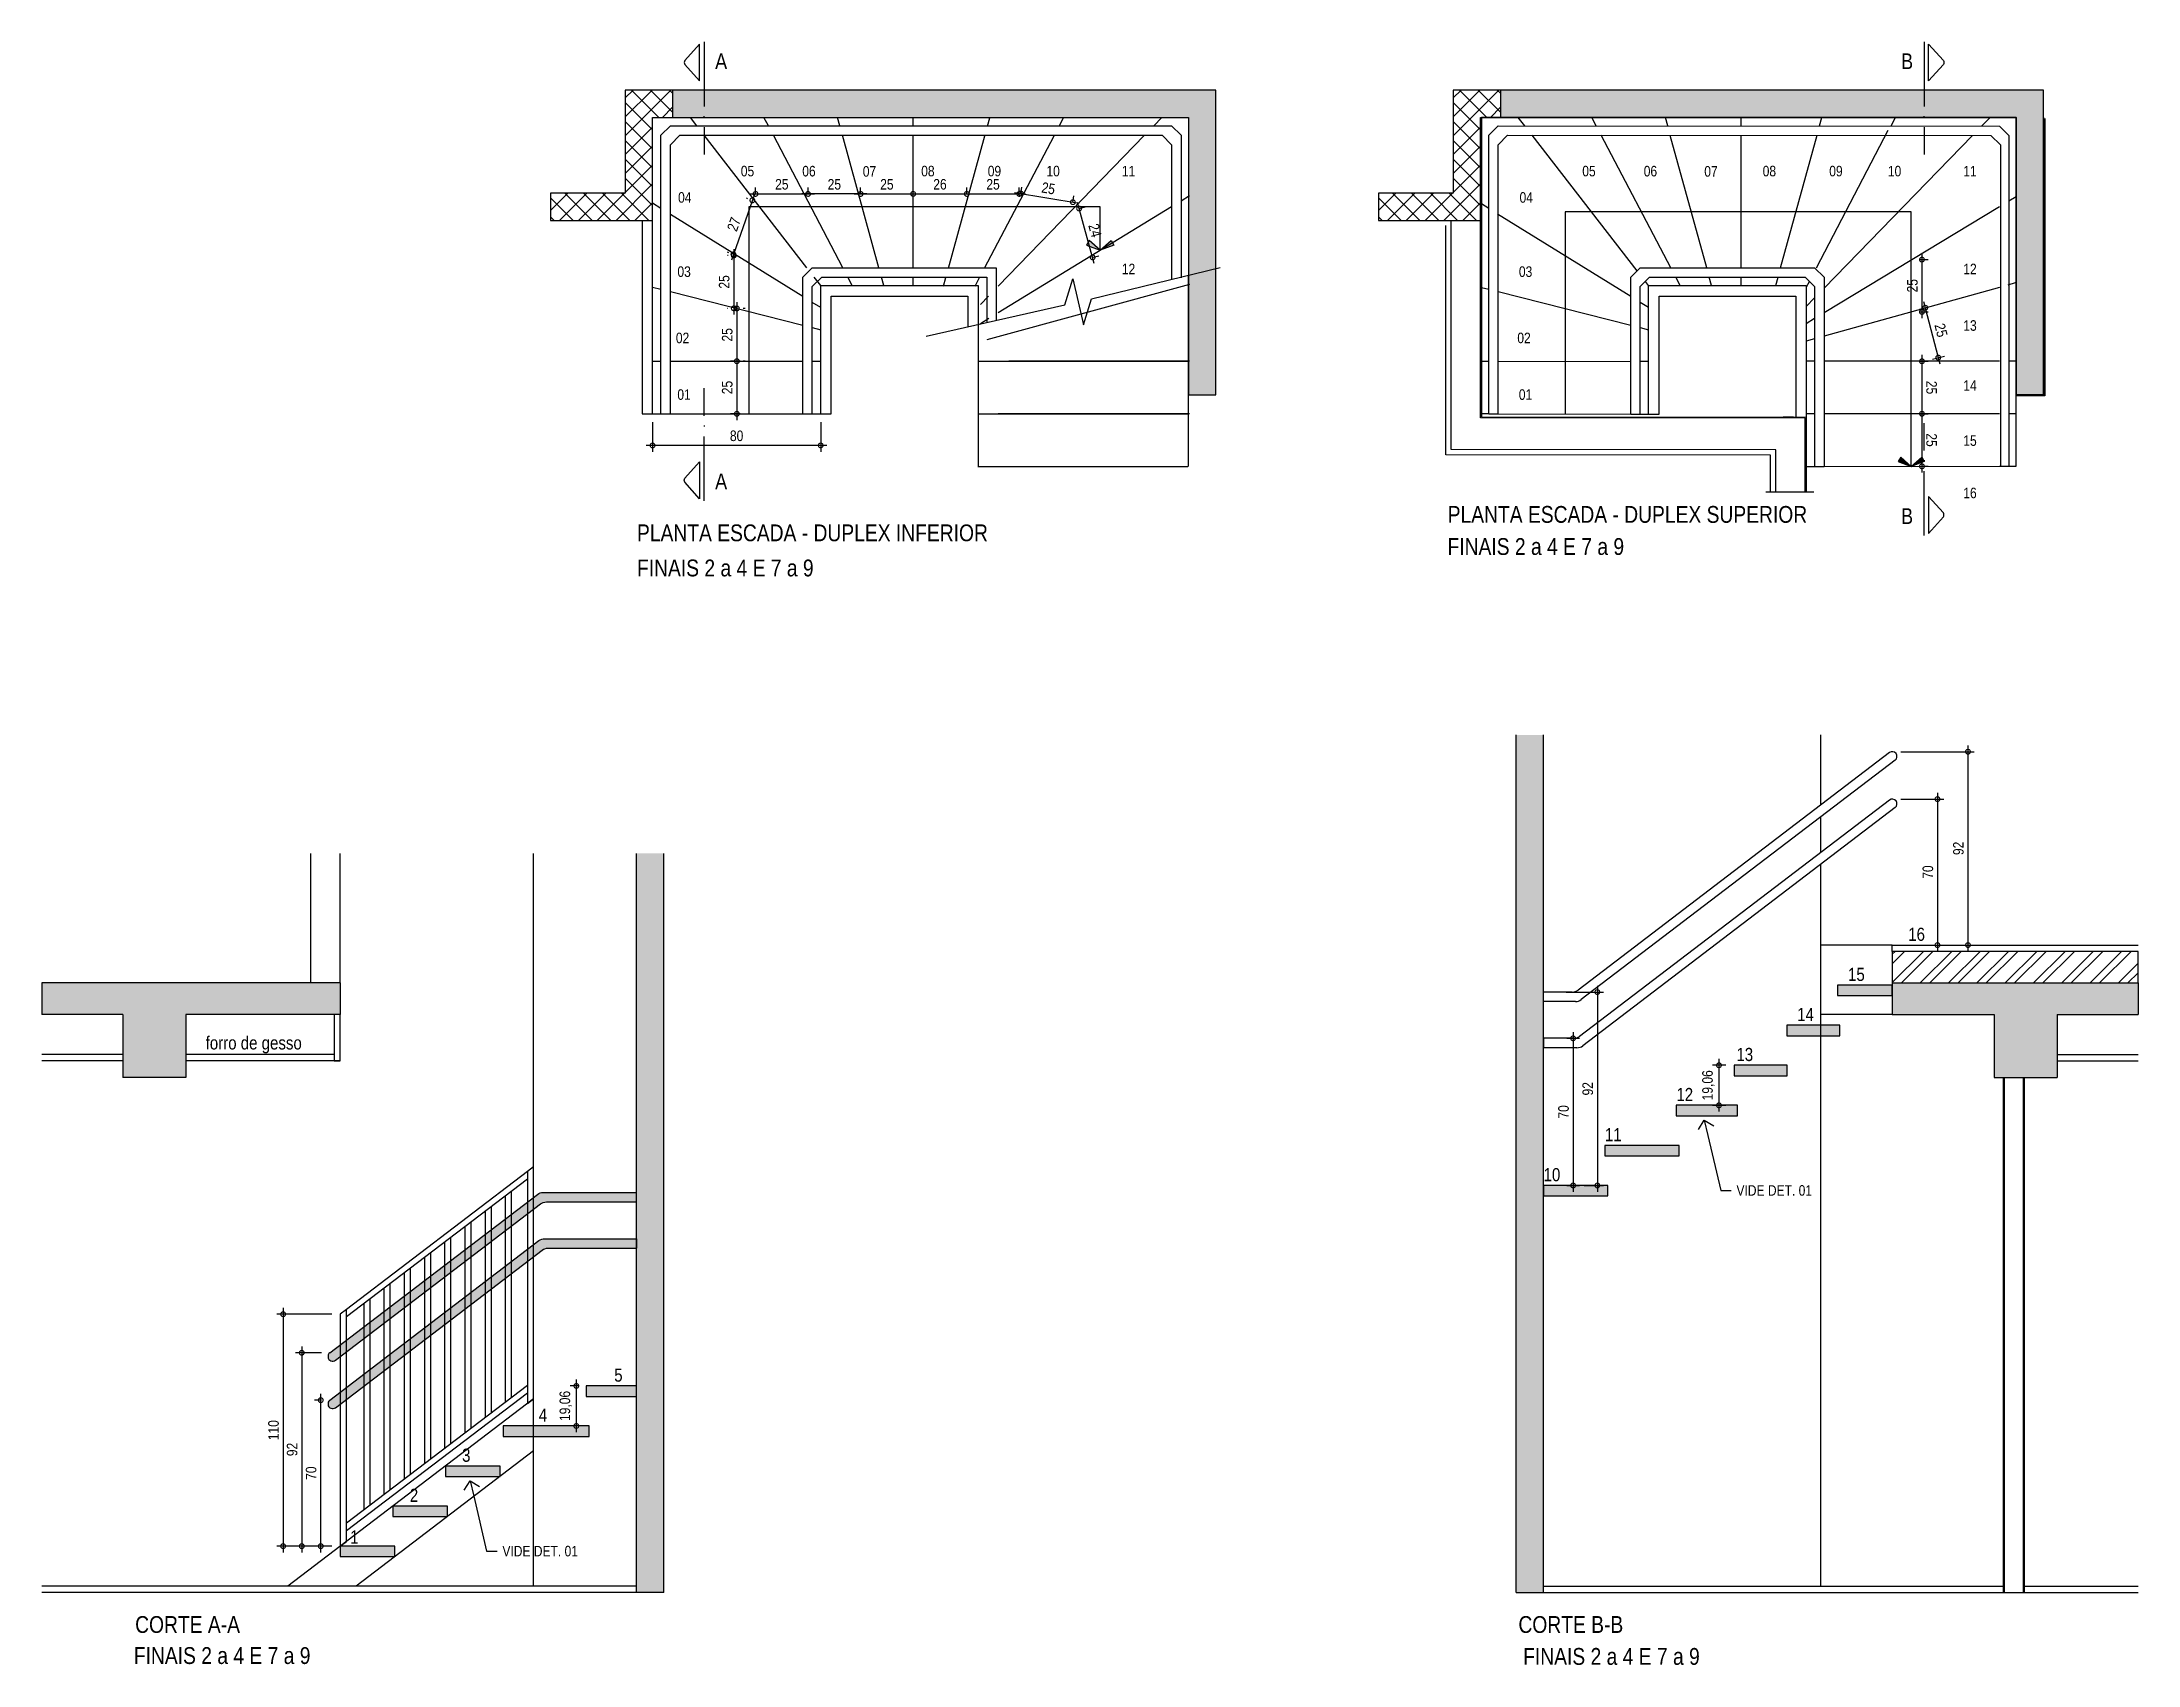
# Model space of a CAD drawing. Header units: metres. Extents: x 8 to 38.7, y -6.4 to 5.4.
# Drawn here: x 21.21 to 31.19, y -2.32 to 5.4 of the extents above; entities that cross this region are included whole.
import ezdxf
from ezdxf import colors
from ezdxf.entities.mleader import LeaderData, LeaderLine
from ezdxf.enums import TextEntityAlignment as Align
from ezdxf.math import Vec2, Vec3

# ---------------------------------------------------------------- set-up
doc = ezdxf.new("R2010")
doc.units = ezdxf.units.M
doc.header["$PDMODE"] = 35
doc.linetypes.add('DASHEDX2', pattern=[1.5, 1, -0.5])
for name, color, linetype in [('ARQ-ALV ACAB', 4, 'Continuous'), ('ARQ-ALV OSSO', 5, 'Continuous'), ('ARQ-AUX', 7, 'Continuous'), ('ARQ-AUX1', 1, 'Continuous'), ('ARQ-AUX2', 2, 'Continuous'), ('ARQ-DIM', 2, 'Continuous'), ('ARQ-PRJ', 7, 'DASHEDX2'), ('ARQ-SIM', 1, 'Continuous'), ('ARQ-TXT', 2, 'Continuous'), ('ARQ-TXT2', 2, 'Continuous')]:
    doc.layers.add(name, color=color, linetype=linetype)
doc.styles.add('Adesa', font='ARIALN.TTF')
doc.styles.add('M50', font='ARIALN.TTF', dxfattribs={"height": 0.15})
doc.dimstyles.new('ADESA 1-0025', dxfattribs={"dimtxt": 0.05, "dimasz": 0.045, "dimexe": 0.03, "dimexo": 0.04, "dimgap": 0.02, "dimtad": 1, "dimtoh": 1, "dimdec": 0, "dimlfac": 100, "dimzin": 4, "dimtxsty": 'Adesa', "dimblk": 'DOTSMALL', "dimcen": 1, "dimdle": 0.03, "dimclrd": 1, "dimclre": 1, "dimclrt": 256, "dimazin": 1, "dimtm": 1e-09, "dimtfac": 1, "dimtdec": 0, "dimtix": 1, "dimtmove": 2, "dimatfit": 0, "dimldrblk": 'DOTSMALL', "dimfxl": 0.8, "dimtvp": 2, "dimtolj": 1, "dimtzin": 0, "dimarcsym": 0})

msp = doc.modelspace()

# ---------------------------------------------------------------- texts
at = {"layer": 'ARQ-TXT', "style": 'M50'}
for s, p in [('05', (24.56999, 4.78195)), ('06', (24.86246, 4.78172)), ('07', (25.1505, 4.78046)), ('08', (25.42847, 4.78195)), ('09', (25.74519, 4.78195)), ('10', (26.02428, 4.78195)), ('11', (26.38323, 4.78195)), ('05', (28.57432, 4.78195)), ('06', (28.86679, 4.78172)), ('07', (29.15483, 4.78046)), ('08', (29.4328, 4.78195)), ('09', (29.74952, 4.78195)), ('10', (30.02862, 4.78195)), ('11', (30.38756, 4.78195)), ('04', (24.27148, 4.65665)), ('04', (28.27581, 4.65665)), ('03', (24.26836, 4.30368)), ('12', (26.38323, 4.31671)), ('03', (28.27269, 4.30368)), ('12', (30.38756, 4.31671)), ('02', (24.26094, 3.98835)), ('02', (28.26527, 3.98835)), ('13', (30.38756, 4.04745)), ('01', (24.26805, 3.71893)), ('01', (28.27238, 3.71893)), ('14', (30.38756, 3.76212)), ('15', (30.38756, 3.49966)), ('16', (30.38756, 3.25087))]:
    msp.add_text(s, height=0.05, dxfattribs=at).set_placement(p, align=Align.MIDDLE)
at = {"layer": 'ARQ-TXT', "ltscale": 0.5, "style": 'Adesa'}
for s, p in [('PLANTA ESCADA - DUPLEX INFERIOR', (24.04407, 3.02109)), ('PLANTA ESCADA - DUPLEX SUPERIOR', (27.90202, 3.1088)), ('FINAIS 2 a 4 E 7 a 9', (27.90107, 2.95604)), ('FINAIS 2 a 4 E 7 a 9', (24.04409, 2.85396)), ('CORTE A-A', (21.65602, -2.17204)), ('CORTE B-B', (28.23861, -2.17204)), ('FINAIS 2 a 4 E 7 a 9', (21.64974, -2.31975)), ('FINAIS 2 a 4 E 7 a 9', (28.26104, -2.32379))]:
    msp.add_text(s, height=0.08, dxfattribs=at).set_placement(p)
at = {"layer": 'ARQ-TXT2', "style": 'Adesa'}
for s, p in [('16', (30.13334, 1.15149)), ('15', (29.84692, 0.96089)), ('14', (29.60497, 0.77029)), ('forro de gesso', (22.22023, 0.6347)), ('13', (29.31575, 0.57969)), ('12', (29.03014, 0.38909)), ('11', (28.69031, 0.19849)), ('10', (28.39815, 0.00789)), ('5', (23.95569, -0.94551)), ('4', (23.5966, -1.13611)), ('3', (23.23167, -1.32671)), ('2', (22.98291, -1.51731)), ('1', (22.69861, -1.71593, 0.00004))]:
    msp.add_text(s, height=0.0625, dxfattribs=at).set_placement(p, align=Align.MIDDLE_CENTER)

# ---------------------------------------------------------------- blocks, each defined once
blk = doc.blocks.new('ADESA-IND')
h = blk.add_hatch(color=256)
h.paths.add_polyline_path([(0.177, 0), (0.319, 0.125), (0.354, 0.068)])
h.paths.add_polyline_path([(0.177, 0), (0.034, 0.125), (0, 0.068)])
for points in [[(0.177, 0), (0.034, 0.125), (0, 0.068)], [(0.177, 0), (0.319, 0.125), (0.354, 0.068)]]:
    blk.add_lwpolyline(points, close=True)
blk = doc.blocks.new('planta escada dup inf')
at = {"layer": 'ARQ-AUX1', "ltscale": 0.1}
for p, q in [((0.005, 1.415), (0.045, 1.415)), ((0.09, 1.415), (0.72, 1.415)), ((0.765, 1.415), (0.805, 1.415)), ((0.005, 1.165), (0.045, 1.165)), ((0.09, 1.165), (0.72, 1.165)), ((0.765, 1.165), (0.805, 1.165)), ((0.765, 1.0049), (0.805, 1.015)), ((0.09, 0.834), (0.72, 0.9935)), ((0.005, 0.8125), (0.045, 0.8226))]:
    blk.add_line(p, q, dxfattribs=at)
for points in [[(0.805, 0.91), (0.765, 0.8852)], [(1.5651, 0.985), (1.6051, 0.9602)], [(1.6501, 0.9331), (2.475, 0.4294)], [(0.72, 0.8573), (0.09, 0.4665)], [(0.805, 0.805), (0.774, 0.765)], [(0.955, 0.805), (0.934, 0.765)], [(1.105, 0.805), (1.094, 0.765)], [(1.245, 0.805), (1.245, 0.765)], [(1.3901, 0.8072), (1.4011, 0.7672)], [(1.5401, 0.8072), (1.5611, 0.7672)], [(1.5651, 0.895), (1.6039, 0.855)], [(1.6501, 0.8074), (2.3464, 0.09)], [(0.7391, 0.72), (0.2509, 0.09)], [(0.9104, 0.72), (0.5796, 0.09)], [(1.0816, 0.72), (0.9084, 0.09)], [(1.245, 0.72), (1.245, 0.09)], [(1.4135, 0.7222), (1.5868, 0.0922)], [(1.5848, 0.7222), (1.9155, 0.0922)], [(0.045, 0.4386), (0.005, 0.4138)], [(2.52, 0.4019), (2.56, 0.3771)], [(0.216, 0.045), (0.185, 0.005)], [(0.556, 0.045), (0.535, 0.005)], [(0.896, 0.045), (0.885, 0.005)], [(1.245, 0.045), (1.245, 0.005)], [(1.5991, 0.0472), (1.6101, 0.0072)], [(1.9391, 0.0472), (1.9601, 0.0072)], [(2.3901, 0.045), (2.4287, 0.0052)]]:
    blk.add_lwpolyline(points, dxfattribs=at)
at = {"layer": 'ARQ-AUX2', "ltscale": 0.1}
for points in [[(-0.045, 0.495), (-0.045, 1.415), (0.005, 1.415), (0.005, 0.495)], [(0.72, 1.415), (0.72, 0.765), (0.765, 0.72), (1.6401, 0.72), (1.6401, 0.9709)], [(0.765, 1.415), (0.765, 0.81), (0.81, 0.765), (1.5951, 0.765), (1.5951, 0.9814)], [(0.805, 1.415), (0.805, 0.805), (1.5551, 0.805), (1.5551, 0.9908)], [(0.805, 1.415), (0.855, 1.415)], [(0.855, 1.415), (0.855, 0.855), (1.5051, 0.855), (1.5051, 1.0024)]]:
    blk.add_lwpolyline(points, dxfattribs=at)
at = {"layer": 'ARQ-AUX2'}
for points in [[(0.045, 1.415), (0.045, 0.09), (0.09, 0.045), (2.475, 0.045), (2.52, 0.09), (2.52, 0.7679)], [(0.045, 1.415), (0.09, 1.415)], [(0.09, 1.415), (0.09, 0.135), (0.135, 0.09), (2.43, 0.09), (2.475, 0.135), (2.475, 0.7784)], [(0.72, 1.415), (0.765, 1.415)]]:
    blk.add_lwpolyline(points, dxfattribs=at)
at = {"layer": 'ARQ-PRJ'}
for p, q in [((2.56, 1.415), (1.7001, 1.415, 0)), ((2.56, 1.165), (1.7001, 1.165, 0)), ((2.56, 0.7998), (1.5551, 1.075, 0))]:
    blk.add_line(p, q, dxfattribs=at)
for points in [[(1.5528, 1.665), (2.555, 1.665)], [(2.555, 1.665), (2.555, 0.7598)], [(1.5551, 1.415), (2.555, 1.415)], [(1.5551, 1.165), (2.56, 1.165)]]:
    blk.add_lwpolyline(points, dxfattribs=at)
at = {"layer": 'ARQ-PRJ', "elevation": 0}
for points in [[(1.5551, 0.9908), (1.5551, 1.665)], [(1.7001, 1.415), (1.6501, 1.415)], [(1.3066, 1.0452), (1.9665, 0.8971), (2.0042, 0.7728), (2.0553, 0.9919), (2.093, 0.8676), (2.7066, 0.7186)]]:
    blk.add_lwpolyline(points, dxfattribs=at)
at = {"layer": 'ARQ-SIM', "ltscale": 0.1}
blk.add_lwpolyline([(2.135, 0.637), (2.135, 0.43), (0.4624, 0.43), (0.4624, 1.415)], dxfattribs=at)
at = {"layer": 'ARQ-SIM', "xscale": 0.3662174791239235, "yscale": 0.3662174791239235, "zscale": 0.06103624652065392, "rotation": 180}
blk.add_blockref('ADESA-IND', (2.1997, 0.637), dxfattribs=at)
blk = doc.blocks.new('_DotSmall')
at = {"color": 0, "linetype": 'ByBlock', "const_width": 0.5}
blk.add_lwpolyline([(-0.0625, 0, 1), (0.0625, 0, 1)], format="xyb", close=True, dxfattribs=at)
blk = doc.blocks.new('*D131')
at = {"layer": 'ARQ-DIM', "color": 1, "lineweight": -2, "transparency": 16777216}
for p, q in [((24.1183, 3.5874), (24.1183, 3.4469)), ((24.9183, 3.5874), (24.9183, 3.4469)), ((24.9483, 3.4769), (24.0883, 3.4769))]:
    blk.add_line(p, q, dxfattribs=at)
at = {"layer": 'Defpoints', "color": 0, "transparency": 16777216}
for p in [(24.1183, 3.6274), (24.9183, 3.6274), (24.1183, 3.4769)]:
    blk.add_point(p, dxfattribs=at)
at = {"layer": 'ARQ-DIM', "color": 1, "lineweight": -2, "transparency": 16777216, "xscale": 0.045, "yscale": 0.045, "zscale": 0.045, "rotation": 180}
blk.add_blockref('_DotSmall', (24.1183, 3.4769), dxfattribs=at)
at = {"layer": 'ARQ-DIM', "color": 1, "lineweight": -2, "transparency": 16777216, "xscale": 0.045, "yscale": 0.045, "zscale": 0.045}
blk.add_blockref('_DotSmall', (24.9183, 3.4769), dxfattribs=at)
at = {"layer": 'ARQ-DIM', "transparency": 16777216, "insert": (24.5183, 3.5224), "char_height": 0.05, "attachment_point": 5, "style": 'Adesa'}
blk.add_mtext('\\A1;80', dxfattribs=at)
blk = doc.blocks.new('*D132')
at = {"layer": 'ARQ-DIM', "color": 1, "lineweight": -2, "transparency": 16777216}
for p, q in [((24.5193, 3.9074), (24.5193, 3.5974)), ((24.5357, 3.8774), (24.4893, 3.8774)), ((24.5357, 3.6274), (24.4893, 3.6274))]:
    blk.add_line(p, q, dxfattribs=at)
at = {"layer": 'Defpoints', "color": 0, "transparency": 16777216}
for p in [(24.5757, 3.8774), (24.5193, 3.6274), (24.5757, 3.6274)]:
    blk.add_point(p, dxfattribs=at)
at = {"layer": 'ARQ-DIM', "color": 1, "lineweight": -2, "transparency": 16777216, "xscale": 0.045, "yscale": 0.045, "zscale": 0.045}
for p, rotation in [((24.5193, 3.8774), 90), ((24.5193, 3.6274), 270)]:
    blk.add_blockref('_DotSmall', p, dxfattribs=dict(at, rotation=rotation))
at = {"layer": 'ARQ-DIM', "transparency": 16777216, "insert": (24.4738, 3.7524), "char_height": 0.05, "attachment_point": 5, "rotation": 90, "style": 'Adesa'}
blk.add_mtext('\\A1;25', dxfattribs=at)
blk = doc.blocks.new('*D133')
at = {"layer": 'ARQ-DIM', "color": 1, "lineweight": -2, "transparency": 16777216}
for p, q in [((24.5193, 4.1587), (24.5193, 3.8474)), ((24.5583, 4.1287), (24.5493, 4.1287)), ((24.5583, 3.8774), (24.5493, 3.8774))]:
    blk.add_line(p, q, dxfattribs=at)
at = {"layer": 'Defpoints', "color": 0, "transparency": 16777216}
for p in [(24.5183, 4.1287), (24.5183, 3.8774), (24.5193, 3.8774)]:
    blk.add_point(p, dxfattribs=at)
at = {"layer": 'ARQ-DIM', "color": 1, "lineweight": -2, "transparency": 16777216, "xscale": 0.045, "yscale": 0.045, "zscale": 0.045}
for p, rotation in [((24.5193, 4.1287), 90), ((24.5193, 3.8774), 270)]:
    blk.add_blockref('_DotSmall', p, dxfattribs=dict(at, rotation=rotation))
at = {"layer": 'ARQ-DIM', "transparency": 16777216, "insert": (24.4738, 4.0031), "char_height": 0.05, "attachment_point": 5, "rotation": 90, "style": 'Adesa'}
blk.add_mtext('\\A1;25', dxfattribs=at)
blk = doc.blocks.new('*D134')
at = {"layer": 'ARQ-DIM', "color": 1, "lineweight": -2, "transparency": 16777216}
for p, q in [((24.5047, 4.4105), (24.5047, 4.0991)), ((24.4783, 4.3805), (24.4747, 4.3805)), ((24.4765, 4.1291), (24.4747, 4.1291))]:
    blk.add_line(p, q, dxfattribs=at)
at = {"layer": 'Defpoints', "color": 0, "transparency": 16777216}
for p in [(24.5183, 4.3805), (24.5047, 4.1291), (24.5165, 4.1291)]:
    blk.add_point(p, dxfattribs=at)
at = {"layer": 'ARQ-DIM', "color": 1, "lineweight": -2, "transparency": 16777216, "xscale": 0.045, "yscale": 0.045, "zscale": 0.045}
for p, rotation in [((24.5047, 4.3805), 90), ((24.5047, 4.1291), 270)]:
    blk.add_blockref('_DotSmall', p, dxfattribs=dict(at, rotation=rotation))
at = {"layer": 'ARQ-DIM', "transparency": 16777216, "insert": (24.4592, 4.2548), "char_height": 0.05, "attachment_point": 5, "rotation": 90, "style": 'Adesa'}
blk.add_mtext('\\A1;25', dxfattribs=at)
blk = doc.blocks.new('*D135')
at = {"layer": 'ARQ-DIM', "color": 1, "lineweight": -2, "transparency": 16777216}
for p, q in [((24.603, 4.6711), (24.4932, 4.3576)), ((24.5706, 4.6506), (24.5648, 4.6527)), ((24.4806, 4.3938), (24.4748, 4.3958))]:
    blk.add_line(p, q, dxfattribs=at)
at = {"layer": 'Defpoints', "color": 0, "transparency": 16777216}
for p in [(24.6083, 4.6374), (24.5031, 4.3859), (24.5183, 4.3805)]:
    blk.add_point(p, dxfattribs=at)
at = {"layer": 'ARQ-DIM', "color": 1, "lineweight": -2, "transparency": 16777216, "xscale": 0.045, "yscale": 0.045, "zscale": 0.045}
for p, rotation in [((24.5931, 4.6428), 70.69293706015681), ((24.5031, 4.3859), 250.6929370601568)]:
    blk.add_blockref('_DotSmall', p, dxfattribs=dict(at, rotation=rotation))
at = {"layer": 'ARQ-DIM', "transparency": 16777216, "insert": (24.5055, 4.5292), "char_height": 0.05, "attachment_point": 5, "rotation": 70.69294, "style": 'Adesa'}
blk.add_mtext('\\A1;27', dxfattribs=at)
blk = doc.blocks.new('*D136')
at = {"layer": 'ARQ-DIM', "color": 1, "lineweight": -2, "transparency": 16777216}
for p, q in [((24.6083, 4.6774), (24.6083, 4.7033)), ((24.8583, 4.6774), (24.8583, 4.7033)), ((24.5783, 4.6733), (24.8883, 4.6733))]:
    blk.add_line(p, q, dxfattribs=at)
at = {"layer": 'Defpoints', "color": 0, "transparency": 16777216}
for p in [(24.6083, 4.6374), (24.8583, 4.6733), (24.8583, 4.6374)]:
    blk.add_point(p, dxfattribs=at)
at = {"layer": 'ARQ-DIM', "color": 1, "lineweight": -2, "transparency": 16777216, "xscale": 0.045, "yscale": 0.045, "zscale": 0.045, "rotation": 180}
blk.add_blockref('_DotSmall', (24.6083, 4.6733), dxfattribs=at)
at = {"layer": 'ARQ-DIM', "color": 1, "lineweight": -2, "transparency": 16777216, "xscale": 0.045, "yscale": 0.045, "zscale": 0.045}
blk.add_blockref('_DotSmall', (24.8583, 4.6733), dxfattribs=at)
at = {"layer": 'ARQ-DIM', "transparency": 16777216, "insert": (24.7333, 4.7188), "char_height": 0.05, "attachment_point": 5, "style": 'Adesa'}
blk.add_mtext('\\A1;25', dxfattribs=at)
blk = doc.blocks.new('*D138')
at = {"layer": 'ARQ-DIM', "color": 1, "lineweight": -2, "transparency": 16777216}
for p, q in [((24.8583, 4.6774), (24.8583, 4.7033)), ((25.1083, 4.6774), (25.1083, 4.7033)), ((25.1383, 4.6733), (24.8283, 4.6733))]:
    blk.add_line(p, q, dxfattribs=at)
at = {"layer": 'Defpoints', "color": 0, "transparency": 16777216}
for p in [(24.8583, 4.6733), (24.8583, 4.6374), (25.1083, 4.6374)]:
    blk.add_point(p, dxfattribs=at)
at = {"layer": 'ARQ-DIM', "color": 1, "lineweight": -2, "transparency": 16777216, "xscale": 0.045, "yscale": 0.045, "zscale": 0.045, "rotation": 180}
blk.add_blockref('_DotSmall', (24.8583, 4.6733), dxfattribs=at)
at = {"layer": 'ARQ-DIM', "color": 1, "lineweight": -2, "transparency": 16777216, "xscale": 0.045, "yscale": 0.045, "zscale": 0.045}
blk.add_blockref('_DotSmall', (25.1083, 4.6733), dxfattribs=at)
at = {"layer": 'ARQ-DIM', "transparency": 16777216, "insert": (24.9833, 4.7188), "char_height": 0.05, "attachment_point": 5, "style": 'Adesa'}
blk.add_mtext('\\A1;25', dxfattribs=at)
blk = doc.blocks.new('*D139')
at = {"layer": 'ARQ-DIM', "color": 1, "lineweight": -2, "transparency": 16777216}
for p, q in [((25.1083, 4.6774), (25.1083, 4.7033)), ((25.3583, 4.6774), (25.3583, 4.7033)), ((25.0783, 4.6733), (25.3883, 4.6733))]:
    blk.add_line(p, q, dxfattribs=at)
at = {"layer": 'Defpoints', "color": 0, "transparency": 16777216}
for p in [(25.1083, 4.6374), (25.3583, 4.6733), (25.3583, 4.6374)]:
    blk.add_point(p, dxfattribs=at)
at = {"layer": 'ARQ-DIM', "color": 1, "lineweight": -2, "transparency": 16777216, "xscale": 0.045, "yscale": 0.045, "zscale": 0.045, "rotation": 180}
blk.add_blockref('_DotSmall', (25.1083, 4.6733), dxfattribs=at)
at = {"layer": 'ARQ-DIM', "color": 1, "lineweight": -2, "transparency": 16777216, "xscale": 0.045, "yscale": 0.045, "zscale": 0.045}
blk.add_blockref('_DotSmall', (25.3583, 4.6733), dxfattribs=at)
at = {"layer": 'ARQ-DIM', "transparency": 16777216, "insert": (25.2333, 4.7188), "char_height": 0.05, "attachment_point": 5, "style": 'Adesa'}
blk.add_mtext('\\A1;25', dxfattribs=at)
blk = doc.blocks.new('*D141')
at = {"layer": 'ARQ-DIM', "color": 1, "lineweight": -2, "transparency": 16777216}
for p, q in [((25.3583, 4.6774), (25.3583, 4.7033)), ((25.6135, 4.6752), (25.6135, 4.7033)), ((25.3283, 4.6733), (25.6435, 4.6733))]:
    blk.add_line(p, q, dxfattribs=at)
at = {"layer": 'Defpoints', "color": 0, "transparency": 16777216}
for p in [(25.3583, 4.6374), (25.6135, 4.6733), (25.6135, 4.6352)]:
    blk.add_point(p, dxfattribs=at)
at = {"layer": 'ARQ-DIM', "color": 1, "lineweight": -2, "transparency": 16777216, "xscale": 0.045, "yscale": 0.045, "zscale": 0.045, "rotation": 180}
blk.add_blockref('_DotSmall', (25.3583, 4.6733), dxfattribs=at)
at = {"layer": 'ARQ-DIM', "color": 1, "lineweight": -2, "transparency": 16777216, "xscale": 0.045, "yscale": 0.045, "zscale": 0.045}
blk.add_blockref('_DotSmall', (25.6135, 4.6733), dxfattribs=at)
at = {"layer": 'ARQ-DIM', "transparency": 16777216, "insert": (25.4859, 4.7188), "char_height": 0.05, "attachment_point": 5, "style": 'Adesa'}
blk.add_mtext('\\A1;26', dxfattribs=at)
blk = doc.blocks.new('*D142')
at = {"layer": 'ARQ-DIM', "color": 1, "lineweight": -2, "transparency": 16777216}
for p, q in [((25.6135, 4.6752), (25.6135, 4.7033)), ((25.8635, 4.6752), (25.8635, 4.7033)), ((25.5835, 4.6733), (25.8935, 4.6733))]:
    blk.add_line(p, q, dxfattribs=at)
at = {"layer": 'Defpoints', "color": 0, "transparency": 16777216}
for p in [(25.6135, 4.6352), (25.8635, 4.6733), (25.8635, 4.6352)]:
    blk.add_point(p, dxfattribs=at)
at = {"layer": 'ARQ-DIM', "color": 1, "lineweight": -2, "transparency": 16777216, "xscale": 0.045, "yscale": 0.045, "zscale": 0.045, "rotation": 180}
blk.add_blockref('_DotSmall', (25.6135, 4.6733), dxfattribs=at)
at = {"layer": 'ARQ-DIM', "color": 1, "lineweight": -2, "transparency": 16777216, "xscale": 0.045, "yscale": 0.045, "zscale": 0.045}
blk.add_blockref('_DotSmall', (25.8635, 4.6733), dxfattribs=at)
at = {"layer": 'ARQ-DIM', "transparency": 16777216, "insert": (25.7385, 4.7188), "char_height": 0.05, "attachment_point": 5, "style": 'Adesa'}
blk.add_mtext('\\A1;25', dxfattribs=at)
blk = doc.blocks.new('*D143')
at = {"layer": 'ARQ-DIM', "color": 1, "lineweight": -2, "transparency": 16777216}
for p, q in [((25.8701, 4.6747), (25.8752, 4.7051)), ((25.8406, 4.6805), (26.1479, 4.6291)), ((26.1182, 4.6332), (26.1233, 4.6636))]:
    blk.add_line(p, q, dxfattribs=at)
at = {"layer": 'Defpoints', "color": 0, "transparency": 16777216}
for p in [(25.8635, 4.6352), (26.1116, 4.5937), (26.1183, 4.634)]:
    blk.add_point(p, dxfattribs=at)
at = {"layer": 'ARQ-DIM', "color": 1, "lineweight": -2, "transparency": 16777216, "xscale": 0.045, "yscale": 0.045, "zscale": 0.045}
for p, rotation in [((25.8702, 4.6755), 170.5027877834117), ((26.1183, 4.634), 350.5027877834117)]:
    blk.add_blockref('_DotSmall', p, dxfattribs=dict(at, rotation=rotation))
at = {"layer": 'ARQ-DIM', "transparency": 16777216, "insert": (26.0018, 4.6997), "char_height": 0.05, "attachment_point": 5, "rotation": 350.50279, "style": 'Adesa'}
blk.add_mtext('\\A1;25', dxfattribs=at)
blk = doc.blocks.new('*D144')
at = {"layer": 'ARQ-DIM', "color": 1, "lineweight": -2, "transparency": 16777216}
for p, q in [((26.2204, 4.3424), (26.1401, 4.6327)), ((26.1501, 4.6044), (26.177, 4.6118)), ((26.2144, 4.3718), (26.2413, 4.3793))]:
    blk.add_line(p, q, dxfattribs=at)
at = {"layer": 'Defpoints', "color": 0, "transparency": 16777216}
for p in [(26.1116, 4.5937), (26.1481, 4.6038), (26.1759, 4.3612)]:
    blk.add_point(p, dxfattribs=at)
at = {"layer": 'ARQ-DIM', "color": 1, "lineweight": -2, "transparency": 16777216, "xscale": 0.045, "yscale": 0.045, "zscale": 0.045}
for p, rotation in [((26.1481, 4.6038), 105.458337512315), ((26.2124, 4.3713), 285.458337512315)]:
    blk.add_blockref('_DotSmall', p, dxfattribs=dict(at, rotation=rotation))
at = {"layer": 'ARQ-DIM', "transparency": 16777216, "insert": (26.2237, 4.4996), "char_height": 0.05, "attachment_point": 5, "rotation": 285.45834, "style": 'Adesa'}
blk.add_mtext('\\A1;24', dxfattribs=at)
blk = doc.blocks.new('*D157')
at = {"layer": 'ARQ-DIM', "color": 1, "lineweight": -2, "transparency": 16777216}
for p, q in [((22.5424, -1.0648), (22.5091, -1.0648)), ((22.5391, -1.7893), (22.5391, -1.0348)), ((22.5924, -1.7593), (22.5091, -1.7593))]:
    blk.add_line(p, q, dxfattribs=at)
at = {"layer": 'Defpoints', "color": 0, "transparency": 16777216}
for p in [(22.5391, -1.0648), (22.5824, -1.0648, 0), (22.6324, -1.7593, 0)]:
    blk.add_point(p, dxfattribs=at)
at = {"layer": 'ARQ-DIM', "color": 1, "lineweight": -2, "transparency": 16777216, "xscale": 0.045, "yscale": 0.045, "zscale": 0.045}
for p, rotation in [((22.5391, -1.0648), 90), ((22.5391, -1.7593), 270)]:
    blk.add_blockref('_DotSmall', p, dxfattribs=dict(at, rotation=rotation))
at = {"layer": 'ARQ-DIM', "transparency": 16777216, "insert": (22.4936, -1.412), "char_height": 0.05, "attachment_point": 5, "rotation": 90, "style": 'Adesa'}
blk.add_mtext('\\A1;70', dxfattribs=at)
blk = doc.blocks.new('*D158')
at = {"layer": 'ARQ-DIM', "color": 1, "lineweight": -2, "transparency": 16777216}
for p, q in [((22.5424, -0.8393), (22.4188, -0.8393)), ((22.4488, -0.8093), (22.4488, -1.7893)), ((22.5924, -1.7593), (22.4188, -1.7593))]:
    blk.add_line(p, q, dxfattribs=at)
at = {"layer": 'Defpoints', "color": 0, "transparency": 16777216}
for p in [(22.5824, -0.8393, 0), (22.4488, -1.7593), (22.6324, -1.7593, 0)]:
    blk.add_point(p, dxfattribs=at)
at = {"layer": 'ARQ-DIM', "color": 1, "lineweight": -2, "transparency": 16777216, "xscale": 0.045, "yscale": 0.045, "zscale": 0.045}
for p, rotation in [((22.4488, -0.8393), 90), ((22.4488, -1.7593), 270)]:
    blk.add_blockref('_DotSmall', p, dxfattribs=dict(at, rotation=rotation))
at = {"layer": 'ARQ-DIM', "transparency": 16777216, "insert": (22.4032, -1.2993), "char_height": 0.05, "attachment_point": 5, "rotation": 90, "style": 'Adesa'}
blk.add_mtext('\\A1;92', dxfattribs=at)
blk = doc.blocks.new('V GRD')
at = {"layer": 'ARQ-AUX'}
for p, q in [((-0.815, 0.7073), (-0.815, 1.6886)), ((-0.785, 1.6658), (-0.785, 0.6844)), ((-0.7187, 0.6339), (-0.7187, 1.6153)), ((-0.6887, 1.5924), (-0.6887, 0.611)), ((-0.6225, 0.5605), (-0.6225, 1.5419)), ((-0.5925, 1.519), (-0.5925, 0.5377)), ((-0.5262, 0.4872), (-0.5262, 1.4685)), ((-0.4962, 1.4456), (-0.4962, 0.4643)), ((-0.43, 0.4138), (-0.43, 1.3951)), ((-0.4, 1.3722), (-0.4, 0.3909)), ((-0.3337, 0.3404, 0), (-0.3337, 1.3217, 0)), ((-0.3038, 1.2989, 0), (-0.3038, 0.3175, 0)), ((-0.2375, 0.267), (-0.2375, 1.2484)), ((-0.2075, 1.2255), (-0.2075, 0.2441)), ((-0.1412, 0.1936), (-0.1412, 1.175)), ((-0.1112, 1.1521), (-0.1112, 0.1708))]:
    blk.add_line(p, q, dxfattribs=at)
for points in [[(-0.92, 1.8046), (-0.89, 1.7818), (-0.89, 0.6785), (-0.92, 0.7014)], [(-0.03, 1.1261), (0, 1.1032), (0, 0), (-0.03, 0.0229)]]:
    blk.add_lwpolyline(points, close=True, dxfattribs=at)
at = {"layer": 'ARQ-AUX', "elevation": 0}
for points in [[(-0.89, 1.7818), (-0.03, 1.1261)], [(-0.89, 1.7458), (-0.03, 1.0902)]]:
    blk.add_lwpolyline(points, dxfattribs=at)
at = {"layer": 'ARQ-AUX'}
for points in [[(-0.89, 0.7645), (-0.03, 0.1088)], [(-0.89, 0.7285), (-0.03, 0.0729)]]:
    blk.add_lwpolyline(points, dxfattribs=at)
blk = doc.blocks.new('*D163')
at = {"layer": 'ARQ-DIM', "color": 1, "lineweight": -2, "transparency": 16777216}
for p, q in [((22.5924, -0.656), (22.3301, -0.656)), ((22.3601, -0.626), (22.3601, -1.7893)), ((22.5924, -1.7593), (22.3301, -1.7593))]:
    blk.add_line(p, q, dxfattribs=at)
at = {"layer": 'Defpoints', "color": 0, "transparency": 16777216}
for p in [(22.6324, -0.656), (22.3601, -1.7593), (22.6324, -1.7593)]:
    blk.add_point(p, dxfattribs=at)
at = {"layer": 'ARQ-DIM', "color": 1, "lineweight": -2, "transparency": 16777216, "xscale": 0.045, "yscale": 0.045, "zscale": 0.045}
for p, rotation in [((22.3601, -0.656), 90), ((22.3601, -1.7593), 270)]:
    blk.add_blockref('_DotSmall', p, dxfattribs=dict(at, rotation=rotation))
at = {"layer": 'ARQ-DIM', "transparency": 16777216, "insert": (22.3146, -1.2076), "char_height": 0.05, "attachment_point": 5, "rotation": 90, "style": 'Adesa'}
blk.add_mtext('\\A1;110', dxfattribs=at)
blk = doc.blocks.new('CORRIMAO ES2')
h = blk.add_hatch(color=255)
h.dxf.hatch_style = 1
h.paths.add_polyline_path([(0, 0), (-0.4448, 0, 0.164302), (-0.4721, -0.0092), (-1.46, -0.7624, 1), (-1.4328, -0.7982), (-0.457, -0.0542, -0.164307), (-0.4297, -0.045), (0, -0.045)])
h.paths.add_polyline_path([(0, -0.22), (-0.4375, -0.22, 0.164302), (-0.4648, -0.2292), (-1.46, -0.988, 1), (-1.4328, -1.0238), (-0.4496, -0.2742, -0.164302), (-0.4223, -0.265), (0, -0.265)])
for points in [[(0, -0.045), (0, 0)], [(0, -0.22), (0, -0.265)]]:
    blk.add_lwpolyline(points)
at = {"layer": 'ARQ-AUX1'}
for points in [[(-1.46, -0.7624), (-0.4721, -0.0092, -0.164302), (-0.4448, 0), (0, 0)], [(-1.4328, -0.7982), (-0.457, -0.0542, -0.164307), (-0.4297, -0.045), (0, -0.045)], [(-1.46, -0.988), (-0.4648, -0.2292, -0.164302), (-0.4375, -0.22), (0, -0.22)], [(-1.4328, -1.0238), (-0.4496, -0.2742, -0.164302), (-0.4223, -0.265), (0, -0.265)]]:
    blk.add_lwpolyline(points, format="xyb", dxfattribs=at)
for centre in [(-1.4464, -0.7803), (-1.4464, -1.0059)]:
    blk.add_arc(centre, 0.0225, 127.3219, 307.3219, dxfattribs=at)
blk = doc.blocks.new('_Open90')
at = {"color": 0, "linetype": 'ByBlock', "lineweight": -2}
for p, q in [((0, 0), (-1, 0)), ((-0.5, 0.5), (0, 0)), ((0, 0), (-0.5, -0.5))]:
    blk.add_line(p, q, dxfattribs=at)
blk = doc.blocks.new('ADESA-SIM CORT')
at = {"color": 2}
for points in [[(0.521, 0), (0, 0)], [(0.706, 0), (0.729, 0)], [(2.14, 0), (0.914, 0)]]:
    blk.add_lwpolyline(points, dxfattribs=at)
at = {"color": 3}
blk.add_lwpolyline([(1.712, 0.367), (1.4, 0.086), (2.1, 0.086), (1.788, 0.367)], dxfattribs=at)
blk.add_lwpolyline([(1.788, 0.367, 0.267949), (1.712, 0.367)], format="xyb", dxfattribs=at)
at = {"color": 3, "style": 'Adesa'}
blk.add_attdef('A', text='', height=0.35, dxfattribs=at).set_placement((1.739, -0.325), align=Align.MIDDLE_CENTER)
blk = doc.blocks.new('*D177')
at = {"layer": 'ARQ-DIM', "color": 1, "lineweight": -2, "transparency": 16777216}
for p, q in [((30.1588, 4.391), (30.1588, 4.0821)), ((30.1505, 4.361), (30.1888, 4.361)), ((30.1505, 4.1121), (30.1888, 4.1121))]:
    blk.add_line(p, q, dxfattribs=at)
at = {"layer": 'Defpoints', "color": 0, "transparency": 16777216}
for p in [(30.1105, 4.361, 0), (30.1105, 4.1121), (30.1588, 4.1121)]:
    blk.add_point(p, dxfattribs=at)
at = {"layer": 'ARQ-DIM', "color": 1, "lineweight": -2, "transparency": 16777216, "xscale": 0.045, "yscale": 0.045, "zscale": 0.045}
for p, rotation in [((30.1588, 4.361), 90), ((30.1588, 4.1121), 270)]:
    blk.add_blockref('_DotSmall', p, dxfattribs=dict(at, rotation=rotation))
at = {"layer": 'ARQ-DIM', "transparency": 16777216, "insert": (30.1133, 4.2366), "char_height": 0.05, "attachment_point": 5, "rotation": 90, "style": 'Adesa'}
blk.add_mtext('\\A1;25', dxfattribs=at)
blk = doc.blocks.new('*D179')
at = {"layer": 'ARQ-DIM', "color": 1, "lineweight": -2, "transparency": 16777216}
for p, q in [((30.1589, 3.9073), (30.159, 3.5975)), ((30.1505, 3.8773), (30.1889, 3.8773)), ((30.1505, 3.6275), (30.189, 3.6276))]:
    blk.add_line(p, q, dxfattribs=at)
at = {"layer": 'Defpoints', "color": 0, "transparency": 16777216}
for p in [(30.1105, 3.8773), (30.1105, 3.6275), (30.159, 3.6275)]:
    blk.add_point(p, dxfattribs=at)
at = {"layer": 'ARQ-DIM', "color": 1, "lineweight": -2, "transparency": 16777216, "xscale": 0.045, "yscale": 0.045, "zscale": 0.045}
for p, rotation in [((30.1589, 3.8773), 90.01733154555406), ((30.159, 3.6275), 270.017331545554)]:
    blk.add_blockref('_DotSmall', p, dxfattribs=dict(at, rotation=rotation))
at = {"layer": 'ARQ-DIM', "transparency": 16777216, "insert": (30.2044, 3.7524), "char_height": 0.05, "attachment_point": 5, "rotation": 270.01733, "style": 'Adesa'}
blk.add_mtext('\\A1;25', dxfattribs=at)
blk = doc.blocks.new('*D180')
at = {"layer": 'ARQ-DIM', "color": 1, "lineweight": -2, "transparency": 16777216}
for p, q in [((30.1589, 3.6575), (30.159, 3.3475)), ((30.162, 3.6275), (30.189, 3.6275)), ((30.1621, 3.3775), (30.189, 3.3776))]:
    blk.add_line(p, q, dxfattribs=at)
at = {"layer": 'Defpoints', "color": 0, "transparency": 16777216}
for p in [(30.122, 3.6275), (30.1221, 3.3775), (30.159, 3.3775)]:
    blk.add_point(p, dxfattribs=at)
at = {"layer": 'ARQ-DIM', "color": 1, "lineweight": -2, "transparency": 16777216, "xscale": 0.045, "yscale": 0.045, "zscale": 0.045}
for p, rotation in [((30.159, 3.6275), 90.01734265498087), ((30.159, 3.3775), 270.0173426549808)]:
    blk.add_blockref('_DotSmall', p, dxfattribs=dict(at, rotation=rotation))
at = {"layer": 'ARQ-DIM', "transparency": 16777216, "insert": (30.2045, 3.5026), "char_height": 0.05, "attachment_point": 5, "rotation": 270.01734, "style": 'Adesa'}
blk.add_mtext('\\A1;25', dxfattribs=at)
blk = doc.blocks.new('*D181')
at = {"layer": 'ARQ-DIM', "color": 1, "lineweight": -2, "transparency": 16777216}
for p, q in [((30.1466, 4.1247), (30.2036, 4.1395)), ((30.167, 4.161), (30.2439, 3.8656)), ((30.2084, 3.8874), (30.2654, 3.9022))]:
    blk.add_line(p, q, dxfattribs=at)
at = {"layer": 'Defpoints', "color": 0, "transparency": 16777216}
for p in [(30.1079, 4.1146, 0), (30.2363, 3.8946), (30.1697, 3.8773)]:
    blk.add_point(p, dxfattribs=at)
at = {"layer": 'ARQ-DIM', "color": 1, "lineweight": -2, "transparency": 16777216, "xscale": 0.045, "yscale": 0.045, "zscale": 0.045}
for p, rotation in [((30.1746, 4.1319), 104.5890685225734), ((30.2363, 3.8946), 284.5890685225734)]:
    blk.add_blockref('_DotSmall', p, dxfattribs=dict(at, rotation=rotation))
at = {"layer": 'ARQ-DIM', "transparency": 16777216, "insert": (30.2495, 4.0248), "char_height": 0.05, "attachment_point": 5, "rotation": 284.58907, "style": 'Adesa'}
blk.add_mtext('\\A1;25', dxfattribs=at)
blk = doc.blocks.new('*D190')
at = {"layer": 'ARQ-DIM', "color": 1, "lineweight": -2, "transparency": 16777216}
for p, q in [((23.7623, -0.9969), (23.7254, -0.9969)), ((23.7554, -0.9669), (23.7554, -1.2175)), ((23.7623, -1.1875), (23.7254, -1.1875))]:
    blk.add_line(p, q, dxfattribs=at)
at = {"layer": 'Defpoints', "color": 0, "transparency": 16777216}
for p in [(23.8023, -0.9969), (23.7554, -1.1875), (23.8023, -1.1875)]:
    blk.add_point(p, dxfattribs=at)
at = {"layer": 'ARQ-DIM', "color": 1, "lineweight": -2, "transparency": 16777216, "xscale": 0.045, "yscale": 0.045, "zscale": 0.045}
for p, rotation in [((23.7554, -0.9969), 90), ((23.7554, -1.1875), 270)]:
    blk.add_blockref('_DotSmall', p, dxfattribs=dict(at, rotation=rotation))
at = {"layer": 'ARQ-DIM', "transparency": 16777216, "insert": (23.7054, -1.0922), "char_height": 0.05, "attachment_point": 5, "rotation": 90, "style": 'Adesa'}
blk.add_mtext('\\A1;19,06', dxfattribs=at)
blk = doc.blocks.new('*D191')
at = {"layer": 'ARQ-DIM', "color": 1, "lineweight": -2, "transparency": 16777216}
for p, q in [((30.2327, 1.8246), (30.2327, 1.0701)), ((30.0576, 1.7946), (30.2627, 1.7946)), ((30.0576, 1.1001), (30.2627, 1.1001))]:
    blk.add_line(p, q, dxfattribs=at)
at = {"layer": 'Defpoints', "color": 0, "transparency": 16777216}
for p in [(30.0176, 1.7946), (30.0176, 1.1001), (30.2327, 1.1001)]:
    blk.add_point(p, dxfattribs=at)
at = {"layer": 'ARQ-DIM', "color": 1, "lineweight": -2, "transparency": 16777216, "xscale": 0.045, "yscale": 0.045, "zscale": 0.045}
for p, rotation in [((30.2327, 1.7946), 90), ((30.2327, 1.1001), 270)]:
    blk.add_blockref('_DotSmall', p, dxfattribs=dict(at, rotation=rotation))
at = {"layer": 'ARQ-DIM', "transparency": 16777216, "insert": (30.1872, 1.4474), "char_height": 0.05, "attachment_point": 5, "rotation": 90, "style": 'Adesa'}
blk.add_mtext('\\A1;70', dxfattribs=at)
blk = doc.blocks.new('*D192')
at = {"layer": 'ARQ-DIM', "color": 1, "lineweight": -2, "transparency": 16777216}
for p, q in [((30.0576, 2.0201), (30.408, 2.0201)), ((30.378, 2.0501), (30.378, 1.0701)), ((30.3027, 1.1001), (30.408, 1.1001))]:
    blk.add_line(p, q, dxfattribs=at)
at = {"layer": 'Defpoints', "color": 0, "transparency": 16777216}
for p in [(30.0176, 2.0201), (30.2627, 1.1001), (30.378, 1.1001)]:
    blk.add_point(p, dxfattribs=at)
at = {"layer": 'ARQ-DIM', "color": 1, "lineweight": -2, "transparency": 16777216, "xscale": 0.045, "yscale": 0.045, "zscale": 0.045}
for p, rotation in [((30.378, 2.0201), 90), ((30.378, 1.1001), 270)]:
    blk.add_blockref('_DotSmall', p, dxfattribs=dict(at, rotation=rotation))
at = {"layer": 'ARQ-DIM', "transparency": 16777216, "insert": (30.3325, 1.5601), "char_height": 0.05, "attachment_point": 5, "rotation": 90, "style": 'Adesa'}
blk.add_mtext('\\A1;92', dxfattribs=at)
blk = doc.blocks.new('*D193')
at = {"layer": 'ARQ-DIM', "color": 1, "lineweight": -2, "transparency": 16777216}
for p, q in [((28.4697, 0.6565), (28.5289, 0.6565)), ((28.4989, 0.6865), (28.4989, -0.0735)), ((28.4697, -0.0435), (28.5289, -0.0435))]:
    blk.add_line(p, q, dxfattribs=at)
at = {"layer": 'Defpoints', "color": 0, "transparency": 16777216}
for p in [(28.4297, 0.6565), (28.4297, -0.0435), (28.4989, -0.0435)]:
    blk.add_point(p, dxfattribs=at)
at = {"layer": 'ARQ-DIM', "color": 1, "lineweight": -2, "transparency": 16777216, "xscale": 0.045, "yscale": 0.045, "zscale": 0.045}
for p, rotation in [((28.4989, 0.6565), 90), ((28.4989, -0.0435), 270)]:
    blk.add_blockref('_DotSmall', p, dxfattribs=dict(at, rotation=rotation))
at = {"layer": 'ARQ-DIM', "transparency": 16777216, "insert": (28.4534, 0.3065), "char_height": 0.05, "attachment_point": 5, "rotation": 90, "style": 'Adesa'}
blk.add_mtext('\\A1;70', dxfattribs=at)
blk = doc.blocks.new('*D194')
at = {"layer": 'ARQ-DIM', "color": 1, "lineweight": -2, "transparency": 16777216}
for p, q in [((28.6142, 0.9065), (28.6142, -0.0735)), ((28.4661, 0.8765), (28.6442, 0.8765)), ((28.5509, -0.0435), (28.6442, -0.0435))]:
    blk.add_line(p, q, dxfattribs=at)
at = {"layer": 'Defpoints', "color": 0, "transparency": 16777216}
for p in [(28.4261, 0.8765), (28.5109, -0.0435), (28.6142, -0.0435)]:
    blk.add_point(p, dxfattribs=at)
at = {"layer": 'ARQ-DIM', "color": 1, "lineweight": -2, "transparency": 16777216, "xscale": 0.045, "yscale": 0.045, "zscale": 0.045}
for p, rotation in [((28.6142, 0.8765), 90), ((28.6142, -0.0435), 270)]:
    blk.add_blockref('_DotSmall', p, dxfattribs=dict(at, rotation=rotation))
at = {"layer": 'ARQ-DIM', "transparency": 16777216, "insert": (28.5686, 0.4165), "char_height": 0.05, "attachment_point": 5, "rotation": 90, "style": 'Adesa'}
blk.add_mtext('\\A1;92', dxfattribs=at)
blk = doc.blocks.new('*D195')
at = {"layer": 'ARQ-DIM', "color": 1, "lineweight": -2, "transparency": 16777216}
for p, q in [((29.2257, 0.5283), (29.1629, 0.5283)), ((29.1929, 0.5583), (29.1929, 0.3077)), ((29.2257, 0.3377), (29.1629, 0.3377))]:
    blk.add_line(p, q, dxfattribs=at)
at = {"layer": 'Defpoints', "color": 0, "transparency": 16777216}
for p in [(29.2657, 0.5283), (29.1929, 0.3377), (29.2657, 0.3377)]:
    blk.add_point(p, dxfattribs=at)
at = {"layer": 'ARQ-DIM', "color": 1, "lineweight": -2, "transparency": 16777216, "xscale": 0.045, "yscale": 0.045, "zscale": 0.045}
for p, rotation in [((29.1929, 0.5283), 90), ((29.1929, 0.3377), 270)]:
    blk.add_blockref('_DotSmall', p, dxfattribs=dict(at, rotation=rotation))
at = {"layer": 'ARQ-DIM', "transparency": 16777216, "insert": (29.1429, 0.433), "char_height": 0.05, "attachment_point": 5, "rotation": 90, "style": 'Adesa'}
blk.add_mtext('\\A1;19,06', dxfattribs=at)

# ---------------------------------------------------------------- dimensions: what is measured, and where the dimension line sits
at = {"layer": 'ARQ-DIM'}
for p1, p2, distance, picture, middle in [((24.60833, 4.63742), (24.85833, 4.63742), 0.03589, '*D136', (24.73333, 4.71884)), ((25.61346, 4.63522), (25.86346, 4.63522), 0.03809, '*D142', (25.73846, 4.71884)), ((25.86346, 4.63522), (26.11156, 4.59371), 0.04088, '*D143', (26.00177, 4.69969)), ((24.60833, 4.63742), (24.51833, 4.38053), -0.01615, '*D135', (24.50552, 4.52923)), ((26.17587, 4.36118), (26.11156, 4.59371), -0.03788, '*D144', (26.2237, 4.49956)), ((30.11046, 4.36102, 0), (30.11046, 4.11215), 0.04834, '*D177', (30.11327, 4.23658)), ((30.10793, 4.1146, 0), (30.1697, 3.87729), 0.06887, '*D181', (30.24952, 4.02476)), ((30.11046, 3.87727), (30.11053, 3.62753), 0.04842, '*D179', (30.20444, 3.75243)), ((30.122, 3.62753), (30.12208, 3.37753), 0.03695, '*D180', (30.20452, 3.50255))]:
    dim = msp.add_aligned_dim(p1=p1, p2=p2, distance=distance, dimstyle='ADESA 1-0025', dxfattribs=at)
    dim.commit()
    dim.dimension.update_dxf_attribs({"geometry": picture, "text_midpoint": middle})
for base, p1, p2, picture, middle in [((24.85833, 4.67331), (25.10833, 4.63742), (24.85833, 4.63742), '*D138', (24.98333, 4.71884)), ((25.35833, 4.67331), (25.10833, 4.63742), (25.35833, 4.63742), '*D139', (25.23333, 4.71884)), ((25.61346, 4.67331), (25.35833, 4.63742), (25.61346, 4.63522), '*D141', (25.48589, 4.71884)), ((24.11833, 3.47687), (24.91833, 3.62743), (24.11833, 3.62742), '*D131', (24.51833, 3.5224))]:
    dim = msp.add_linear_dim(base=base, p1=p1, p2=p2, dimstyle='ADESA 1-0025', dxfattribs=at)
    dim.commit()
    dim.dimension.update_dxf_attribs({"geometry": picture, "text_midpoint": middle})
for base, p1, p2, picture, middle in [((24.50471, 4.12915), (24.51833, 4.38053), (24.51653, 4.12915), '*D134', (24.45918, 4.25484)), ((24.51931, 3.87742), (24.51833, 4.12869), (24.51833, 3.87742), '*D133', (24.47378, 4.00306)), ((24.51931, 3.62742), (24.57574, 3.87742), (24.57574, 3.62742), '*D132', (24.47378, 3.75242)), ((30.37802, 1.10015), (30.01764, 2.02015), (30.26269, 1.10015), '*D192', (30.3325, 1.56015)), ((28.61418, -0.04345), (28.42606, 0.87655), (28.51086, -0.04345), '*D194', (28.56865, 0.41655)), ((28.49892, -0.04345), (28.42975, 0.65655), (28.42975, -0.04345), '*D193', (28.45339, 0.30655)), ((22.36011, -1.75925), (22.63239, -0.65602), (22.63239, -1.75925), '*D163', (22.31458, -1.20764)), ((22.44877, -1.75925, 0.00004), (22.58239, -0.83925), (22.63239, -1.75925), '*D158', (22.40324, -1.29925, 0.00004))]:
    dim = msp.add_linear_dim(base=base, p1=p1, p2=p2, angle=90, dimstyle='ADESA 1-0025', dxfattribs=at)
    dim.commit()
    dim.dimension.update_dxf_attribs({"geometry": picture, "text_midpoint": middle})
for base, p1, p2, picture, middle in [((30.23269, 1.10015), (30.01764, 1.79457), (30.01764, 1.10015), '*D191', (30.18716, 1.44736)), ((22.5391, -1.06483, 0.00004), (22.63239, -1.75925), (22.58239, -1.06483), '*D157', (22.49358, -1.41204, 0.00004))]:
    dim = msp.add_linear_dim(base=base, p1=p1, p2=p2, angle=90, text='70', dimstyle='ADESA 1-0025', dxfattribs=at)
    dim.commit()
    dim.dimension.update_dxf_attribs({"geometry": picture, "text_midpoint": middle})
for base, p1, p2, picture, middle in [((29.19292, 0.33775), (29.26569, 0.52835), (29.26569, 0.33775), '*D195', (29.14287, 0.43305)), ((23.75541, -1.18745), (23.80231, -0.99685), (23.80231, -1.18745), '*D190', (23.70537, -1.09215))]:
    dim = msp.add_linear_dim(base=base, p1=p1, p2=p2, angle=90, dimstyle='ADESA 1-0025', override={"dimdec": 2}, dxfattribs=at)
    dim.commit()
    dim.dimension.update_dxf_attribs({"geometry": picture, "text_midpoint": middle})

# ---------------------------------------------------------------- hatches: boundary and pattern name
h = msp.add_hatch(color=254)
h.dxf.hatch_style = 1
h.paths.add_polyline_path([(30.01764, 0.90955), (29.75764, 0.90955), (29.75764, 0.85955), (30.01764, 0.85955)])
h.paths.add_polyline_path([(29.51789, 0.52835), (29.26569, 0.52835), (29.26569, 0.47835), (29.51789, 0.47835)])
h.paths.add_polyline_path([(29.76764, 0.71895), (29.51569, 0.71895), (29.51569, 0.66895), (29.76764, 0.66895)])
h.paths.add_polyline_path([(29.28069, 0.33775), (28.98927, 0.33775), (28.98927, 0.28775), (29.28069, 0.28775)])
h.paths.add_polyline_path([(29.00427, 0.14715), (28.64944, 0.14715), (28.64944, 0.09715), (29.00427, 0.09715)])
h.paths.add_polyline_path([(28.66444, -0.04345), (28.35728, -0.04345), (28.35728, -0.09345), (28.66444, -0.09345)])
h = msp.add_hatch(color=254)
h.dxf.hatch_style = 1
h.paths.add_polyline_path([(22.89239, -1.75925), (22.63239, -1.75925), (22.63239, -1.80925), (22.89239, -1.80925)])
h.paths.add_polyline_path([(23.14239, -1.56865), (22.88239, -1.56865), (22.88239, -1.61865), (23.14239, -1.61865)])
h.paths.add_polyline_path([(23.39239, -1.37805), (23.13239, -1.37805), (23.13239, -1.42805), (23.39239, -1.42805)])
h.paths.add_polyline_path([(23.81731, -1.18745), (23.40739, -1.18745), (23.40739, -1.23745), (23.81731, -1.23745)])
h.paths.add_polyline_path([(24.04243, -0.99685), (23.80231, -0.99685), (23.80231, -1.04685), (24.04243, -1.04685)])
at = {"layer": 'ARQ-AUX1'}
h = msp.add_hatch(dxfattribs=at)
h.set_pattern_fill('ANSI32', color=256, scale=0.01)
h.paths.add_polyline_path([(30.01764, 0.92015), (31.18737, 0.92015), (31.18737, 1.07015), (30.01764, 1.07015)])
at = {"layer": 'ARQ-AUX2'}
h = msp.add_hatch(dxfattribs=at)
h.set_pattern_fill('ANSI37', color=232, scale=0.02)
h.paths.add_polyline_path([(24.21337, 5.16745), (23.98833, 5.16745), (23.98835, 4.67743), (23.63322, 4.67746), (23.63326, 4.54743), (24.11833, 4.54742), (24.11835, 5.03746), (24.21339, 5.03746)])
h = msp.add_hatch(color=8, dxfattribs=at)
h.dxf.hatch_style = 1
h.paths.add_polyline_path([(26.79833, 5.16745), (24.21337, 5.16745), (24.21339, 5.03746), (26.66833, 5.03746), (26.66833, 4.28705), (26.79833, 4.31862)])
h.paths.add_polyline_path([(26.79833, 4.31862), (26.66833, 4.28705), (26.66833, 3.71745), (26.79833, 3.71751)])
h = msp.add_hatch(dxfattribs=at)
h.set_pattern_fill('ANSI37', color=232, scale=0.02)
h.set_pattern_definition([(45, (3.939555, 0), (-0.04490128, 0.04490128), []), (135, (3.939555, 0), (-0.04490128, -0.04490128), [])])
h.paths.add_polyline_path([(28.05791, 5.03746), (28.15294, 5.03746), (28.15292, 5.16745), (27.92789, 5.16745), (27.92791, 4.67743), (27.57278, 4.67746), (27.57281, 4.54743), (28.05789, 4.54742)])
h = msp.add_hatch(color=8, dxfattribs=at)
h.dxf.hatch_style = 1
h.paths.add_polyline_path([(30.73789, 5.16745), (28.15292, 5.16745), (28.15294, 5.03746), (30.60788, 5.03746), (30.60788, 4.28705), (30.73789, 4.31862)])
h.paths.add_polyline_path([(30.73789, 4.31862), (30.60788, 4.28705), (30.60789, 3.71745), (30.73789, 3.71751)])
h = msp.add_hatch(color=8, dxfattribs=at)
h.dxf.hatch_style = 1
h.paths.add_polyline_path([(28.35728, 2.10015), (28.22728, 2.10015), (28.22728, -1.97985), (28.35728, -1.97985)])
h = msp.add_hatch(color=8, dxfattribs=at)
h.dxf.hatch_style = 1
h.paths.add_polyline_path([(24.04243, 1.53594), (24.17243, 1.53594), (24.17243, -1.97985), (24.04243, -1.97985)])
h = msp.add_hatch(color=8, dxfattribs=at)
h.dxf.hatch_style = 1
h.paths.add_polyline_path([(21.89739, 0.77015), (22.63239, 0.77015), (22.63239, 0.92015), (21.21235, 0.92015), (21.21235, 0.77015), (21.59739, 0.77015), (21.59739, 0.47015), (21.89739, 0.47015)])
h = msp.add_hatch(color=8, dxfattribs=at)
h.dxf.hatch_style = 1
h.paths.add_polyline_path([(30.50232, 0.47015), (30.80232, 0.47015), (30.80232, 0.77015), (31.18737, 0.77015), (31.18737, 0.92015), (30.01764, 0.92015), (30.01764, 0.77015), (30.50232, 0.77015)])

# ---------------------------------------------------------------- linework, layer by layer
for points in [[(28.35728, 0.83155), (28.35728, 0.87655)], [(28.35728, 0.65655), (28.35728, 0.61155)]]:
    msp.add_lwpolyline(points)
at = {"layer": 'ARQ-ALV ACAB'}
for p, q in [((30.60788, 5.03746, 0), (28.06289, 5.0374, 0)), ((28.06289, 5.0374, 0), (28.0629, 3.61246, 0)), ((30.60788, 3.71251, 0), (30.60788, 5.03746, 0)), ((30.74296, 5.0322, 0), (30.74296, 3.81226, 0)), ((27.89311, 3.43236, 0), (27.8928, 4.52236, 0)), ((30.74296, 3.81226, 0), (30.74289, 3.8125, 0)), ((30.74289, 3.8125, 0), (30.74289, 3.7125, 0)), ((30.73796, 3.71226, 0), (30.60788, 3.71251, 0)), ((30.74289, 3.7125, 0), (30.73796, 3.71226, 0)), ((28.0629, 3.61246, 0), (29.60802, 3.61104, 0)), ((29.60802, 3.61104, 0), (29.60802, 3.25471, 0)), ((29.43799, 3.43093, 0), (27.89311, 3.43236, 0)), ((29.43799, 3.25471, 0), (29.43799, 3.43093, 0)), ((30.54732, -1.97985, -0.00005), (30.54732, 0.47015)), ((30.64732, -1.97985, -0.00005), (30.64732, 0.47015)), ((24.04243, -1.94985, -0.00004), (21.21235, -1.94985, -0.00004)), ((28.35728, -1.94985, -0.00004), (30.54732, -1.94985, -0.00004)), ((30.64732, -1.94985, -0.00004), (31.18737, -1.94985, -0.00004))]:
    msp.add_line(p, q, dxfattribs=at)
msp.add_lwpolyline([(30.01764, 1.07015), (30.01764, 1.10015), (31.18737, 1.10015)], dxfattribs=at)
at = {"layer": 'ARQ-ALV OSSO'}
for p, q in [((28.0579, 3.60746, 0), (28.05789, 5.03746, 0)), ((27.91784, 3.45746, 0), (27.91784, 4.54737, 0)), ((29.60302, 3.60604, 0), (28.0579, 3.60746, 0)), ((29.60302, 3.25471, 0), (29.60302, 3.60604, 0)), ((30.55232, -1.97985, -0.00005), (30.55232, 0.47015)), ((30.64232, -1.97985, -0.00005), (30.64232, 0.47015))]:
    msp.add_line(p, q, dxfattribs=at)
at = {"layer": 'ARQ-ALV OSSO', "elevation": 0}
for points in [[(30.73796, 5.03721), (30.73796, 3.80726), (30.73789, 3.80751), (30.73789, 3.71751), (30.73796, 3.71726), (30.60788, 3.71752), (30.60788, 5.03801)], [(29.46297, 3.25471), (29.46296, 3.45601), (27.91784, 3.45746)]]:
    msp.add_lwpolyline(points, dxfattribs=at)
at = {"layer": 'ARQ-ALV OSSO'}
for points in [[(22.49239, 0.92015), (22.49239, 1.53594)], [(22.63239, 0.92015), (22.63239, 1.53594)]]:
    msp.add_lwpolyline(points, dxfattribs=at)
at = {"layer": 'ARQ-AUX'}
for p, q in [((29.67784, 1.76688), (29.67784, 2.10015)), ((29.67784, 1.54129), (29.67784, 1.71029)), ((23.5524, -1.94985), (23.5524, 1.53594)), ((29.67784, -1.94985, -0.00004), (29.67784, 1.48472))]:
    msp.add_line(p, q, dxfattribs=at)
for points in [[(29.64476, 3.25471), (29.41532, 3.25471)], [(30.01764, 1.10015), (29.67784, 1.10015)], [(30.01764, 0.77015), (29.67784, 0.77015)], [(23.5524, -1.05784), (22.38239, -1.94985)], [(23.5524, -1.30606), (22.70798, -1.94985)]]:
    msp.add_lwpolyline(points, dxfattribs=at)
at = {"layer": 'ARQ-AUX1', "ltscale": 0.1}
for p, q in [((28.05789, 4.22993), (28.05789, 4.22993)), ((28.06289, 4.22867), (28.09789, 4.21981)), ((28.14289, 4.20841), (28.77289, 4.04892)), ((30.52789, 4.22752), (29.69302, 3.99678)), ((30.60225, 4.24987, 0), (30.56726, 4.24009, 0)), ((28.81789, 4.03753), (28.85789, 4.0274)), ((29.64802, 3.9842), (29.60802, 3.97303)), ((28.06289, 3.8774), (28.09789, 3.8774)), ((28.14215, 3.87733, 0), (28.77289, 3.87591)), ((28.81789, 3.8774), (28.85789, 3.8774)), ((29.64802, 3.87715), (29.60802, 3.87715)), ((30.52789, 3.8774), (29.69302, 3.87715)), ((30.60788, 3.8774), (30.57289, 3.8774)), ((28.14215, 3.6274, 0), (28.77289, 3.62599, 0)), ((28.81789, 3.62603, 0), (28.85789, 3.62603, 0)), ((29.64802, 3.6274), (29.60802, 3.6274)), ((30.52789, 3.62765), (29.69302, 3.6274)), ((30.60788, 3.62765), (30.57289, 3.62765))]:
    msp.add_line(p, q, dxfattribs=at)
at = {"layer": 'ARQ-AUX1'}
for p, q in [((30.004, 2.01554), (28.52213, 0.88576)), ((30.03128, 1.97976), (28.53732, 0.84076)), ((30.004, 1.78997), (28.52949, 0.66576)), ((30.03128, 1.75418), (28.54463, 0.62076)), ((28.49484, 0.87655), (28.35728, 0.87655)), ((28.51004, 0.83155), (28.35728, 0.83155)), ((28.50221, 0.65655), (28.35728, 0.65655)), ((28.51734, 0.61155), (28.35728, 0.61155)), ((21.59739, 0.58015, -0.00004), (21.21235, 0.58015, -0.00004)), ((21.59739, 0.55015, -0.00004), (21.21235, 0.55015, -0.00004)), ((22.60239, 0.58015, -0.00004), (21.89739, 0.58015, -0.00004)), ((22.63239, 0.55015, -0.00004), (21.89739, 0.55015, -0.00004)), ((30.80232, 0.58015, -0.00004), (31.18737, 0.58015, -0.00004)), ((30.80232, 0.55015, -0.00004), (31.18737, 0.55015, -0.00004))]:
    msp.add_line(p, q, dxfattribs=at)
at = {"layer": 'ARQ-AUX1', "ltscale": 0.1}
for points in [[(28.26889, 4.9974), (28.23789, 5.0374)], [(28.94889, 4.9974), (28.93789, 5.0374)], [(29.29789, 4.9974), (29.29789, 5.0374)], [(29.67098, 4.99765), (29.68198, 5.03765)], [(30.0119, 4.9974), (30.0329, 5.0374)], [(28.80309, 4.3076), (28.30377, 4.9524)], [(28.96327, 4.3224), (28.63252, 4.9524)], [(29.13452, 4.3224), (28.96125, 4.95201)], [(29.29789, 4.3224), (29.29789, 4.9524)], [(29.48627, 4.3224), (29.65952, 4.9524)], [(29.65752, 4.3224), (29.99821, 4.97733)], [(28.09789, 4.60379), (28.06289, 4.6255)], [(28.77289, 4.18512), (28.13887, 4.5773)], [(28.85789, 4.2374), (28.84261, 4.25712)], [(29.00789, 4.2374), (28.98689, 4.2774)], [(29.15789, 4.2374), (29.14689, 4.2774)], [(29.29789, 4.2374), (29.29789, 4.2774)], [(29.4629, 4.2374), (29.4739, 4.2774)], [(29.60948, 4.23088), (29.62327, 4.25716)], [(28.85789, 4.1324), (28.81789, 4.15721)], [(29.60802, 4.13716), (29.64802, 4.17838)], [(29.60802, 3.3774), (29.60802, 3.3774), (29.64802, 3.3774)], [(29.69302, 3.3774), (30.52789, 3.37765)]]:
    msp.add_lwpolyline(points, dxfattribs=at)
for points, elevation in [([(28.60889, 4.9974), (28.58789, 5.0374)], 0.00001), ([(30.44295, 4.99624), (30.48159, 5.03605)], 0), ([(29.69302, 4.22476), (30.39929, 4.95099)], 0), ([(29.69302, 4.10904), (30.52789, 4.613)], 0), ([(30.57289, 4.64047), (30.60788, 4.66184)], 0), ([(29.60802, 4.05714), (29.64802, 4.08156)], 0), ([(30.56788, 3.37765), (30.60788, 3.37765), (30.60788, 3.72271)], 0), ([(28.09789, 3.6274), (28.0629, 3.6274)], 0)]:
    msp.add_lwpolyline(points, dxfattribs=dict(at, elevation=elevation))
msp.add_lwpolyline([(28.05789, 4.6286), (28.05789, 4.6286)], close=True, dxfattribs=at)
at = {"layer": 'ARQ-AUX1'}
for points in [[(30.01764, 0.92015), (31.18737, 0.92015), (31.18737, 1.07015), (30.01764, 1.07015)], [(22.63239, 0.77015), (22.60239, 0.77015), (22.60239, 0.55015), (22.63239, 0.55015)]]:
    msp.add_lwpolyline(points, close=True, dxfattribs=at)
for centre, radius, start, end in [((30.01764, 1.99765), 0.0225, 307.321897, 127.321897), ((30.01764, 1.77207), 0.0225, 307.321897, 127.321897), ((28.49484, 0.92155), 0.045, 270, 307.321897), ((28.51004, 0.87655), 0.045, 270, 307.32188), ((28.50221, 0.70155), 0.045, 270, 307.322881), ((28.51734, 0.65655), 0.045, 270, 307.321705)]:
    msp.add_arc(centre, radius, start, end, dxfattribs=at)
at = {"layer": 'ARQ-AUX2', "ltscale": 0.1}
for p, q in [((28.77289, 4.2774), (28.81789, 4.3224)), ((28.81789, 4.3224), (29.64802, 4.3224)), ((29.64802, 4.3224), (29.69302, 4.2774)), ((28.77289, 3.62603, 0), (28.77289, 4.2774)), ((28.81789, 4.2324), (28.86289, 4.2774)), ((28.81789, 3.62603, 0), (28.81789, 4.2324)), ((28.86289, 4.2774), (29.60302, 4.2774)), ((29.60302, 4.2774), (29.64802, 4.2324)), ((29.64802, 4.2324), (29.64802, 3.3774)), ((29.69302, 4.2774), (29.69302, 3.3774))]:
    msp.add_line(p, q, dxfattribs=at)
at = {"layer": 'ARQ-AUX2'}
for p, q in [((22.63239, 0.92015), (21.21235, 0.92015)), ((22.63239, 0.92015), (22.63239, 0.77015)), ((30.01764, 0.92015), (31.18737, 0.92015)), ((30.01764, 0.92015), (30.01764, 0.77015)), ((21.59739, 0.77015, -0.00004), (21.21235, 0.77015, -0.00004)), ((21.59739, 0.77015), (21.59739, 0.47015)), ((22.63239, 0.77015, -0.00004), (21.89739, 0.77015, -0.00004)), ((21.89739, 0.77015), (21.89739, 0.47015)), ((30.01764, 0.77015, -0.00004), (30.50232, 0.77015, -0.00004)), ((30.50232, 0.77015), (30.50232, 0.47015)), ((30.80232, 0.77015, -0.00004), (31.18737, 0.77015, -0.00004)), ((30.80232, 0.77015), (30.80232, 0.47015)), ((21.89739, 0.47015), (21.59739, 0.47015)), ((30.50232, 0.47015), (30.80232, 0.47015))]:
    msp.add_line(p, q, dxfattribs=at)
at = {"layer": 'ARQ-AUX2', "color": 8}
for p, q in [((21.21235, 0.92015), (21.21235, 0.77015)), ((31.18737, 0.92015), (31.18737, 0.77015))]:
    msp.add_line(p, q, dxfattribs=at)
at = {"layer": 'ARQ-AUX2', "elevation": 0}
for points in [[(23.98835, 4.67743), (23.63322, 4.67746), (23.63326, 4.54743), (24.11833, 4.54742), (24.11835, 5.03746), (26.66833, 5.03746), (26.66833, 3.71745), (26.79833, 3.71751), (26.79833, 5.16745), (23.98833, 5.16745), (23.98835, 4.67743)], [(27.92791, 4.67743), (27.57278, 4.67746), (27.57281, 4.54743), (28.05789, 4.54742), (28.05791, 5.03746), (30.60788, 5.03746), (30.60789, 3.71745), (30.73789, 3.71751), (30.73789, 5.16745), (27.92789, 5.16745), (27.92791, 4.67743)]]:
    msp.add_lwpolyline(points, close=True, dxfattribs=at)
at = {"layer": 'ARQ-AUX2', "color": 7, "elevation": 0}
for points in [[(24.21337, 5.16746), (24.21339, 5.03746)], [(28.15292, 5.16746), (28.15294, 5.03746)]]:
    msp.add_lwpolyline(points, dxfattribs=at)
at = {"layer": 'ARQ-AUX2', "elevation": 0}
for points in [[(28.09789, 3.6274), (28.09789, 4.9524), (28.14289, 4.9974), (30.52789, 4.99624), (30.57289, 4.95124), (30.57289, 3.37765)], [(28.14215, 3.6274), (28.14215, 4.9074), (28.18715, 4.9524), (30.48707, 4.95124), (30.53207, 4.90624), (30.53207, 3.37765)], [(28.09789, 3.6274), (28.14215, 3.6274)], [(28.77289, 3.62603), (28.81789, 3.62603)], [(28.85789, 3.62603), (28.90789, 3.62603)]]:
    msp.add_lwpolyline(points, dxfattribs=at)
at = {"layer": 'ARQ-AUX2', "ltscale": 0.1}
for points in [[(28.85789, 3.62603), (28.85789, 4.2374), (29.60802, 4.2374), (29.60802, 4.08547)], [(28.90789, 3.62603), (28.90789, 4.1874), (29.55802, 4.1874), (29.55802, 4.0738)]]:
    msp.add_lwpolyline(points, dxfattribs=at)
at = {"layer": 'ARQ-AUX2', "ltscale": 0.1, "elevation": 0}
for points in [[(29.55802, 4.0738), (29.55802, 3.61105)], [(29.60802, 4.08547), (29.60802, 3.61105)]]:
    msp.add_lwpolyline(points, dxfattribs=at)
at = {"layer": 'ARQ-AUX2'}
for points in [[(29.64802, 3.3774), (29.69302, 3.3774)], [(30.52789, 3.37765), (30.57289, 3.37765)]]:
    msp.add_lwpolyline(points, dxfattribs=at)
for points in [[(30.01764, 0.90955), (29.75764, 0.90955), (29.75764, 0.85955), (30.01764, 0.85955)], [(29.76764, 0.71895), (29.51569, 0.71895), (29.51569, 0.66895), (29.76764, 0.66895)], [(29.51789, 0.52835), (29.26569, 0.52835), (29.26569, 0.47835), (29.51789, 0.47835)], [(29.28069, 0.33775), (28.98927, 0.33775), (28.98927, 0.28775), (29.28069, 0.28775)], [(29.00427, 0.14715), (28.64944, 0.14715), (28.64944, 0.09715), (29.00427, 0.09715)], [(28.66444, -0.04345), (28.35728, -0.04345), (28.35728, -0.09345), (28.66444, -0.09345)], [(24.04243, -0.99685), (23.80231, -0.99685), (23.80231, -1.04685), (24.04243, -1.04685)], [(23.81731, -1.18745), (23.40739, -1.18745), (23.40739, -1.23745), (23.81731, -1.23745)], [(23.39239, -1.37805), (23.13239, -1.37805), (23.13239, -1.42805), (23.39239, -1.42805)], [(23.14239, -1.56865), (22.88239, -1.56865), (22.88239, -1.61865), (23.14239, -1.61865)], [(22.89239, -1.75925), (22.63239, -1.75925), (22.63239, -1.80925), (22.89239, -1.80925)]]:
    msp.add_lwpolyline(points, close=True, dxfattribs=at)
at = {"layer": 'ARQ-DIM'}
for p, q in [((28.22728, -1.97985), (28.22728, 2.10015)), ((28.35728, -1.97985), (28.35728, 2.10015)), ((24.04243, -1.97985), (24.04243, 1.53594)), ((24.17243, -1.97985), (24.17243, 1.53594)), ((24.17243, -1.97985, -0.00005), (21.21235, -1.97985, -0.00005)), ((28.22728, -1.97985, -0.00005), (31.18737, -1.97985, -0.00005))]:
    msp.add_line(p, q, dxfattribs=at)
at = {"layer": 'ARQ-PRJ', "elevation": 0}
msp.add_lwpolyline([(29.548, 3.61105), (29.498, 3.61105)], dxfattribs=at)
at = {"layer": 'ARQ-SIM', "ltscale": 0.1, "elevation": 0}
msp.add_lwpolyline([(30.10793, 3.3774), (30.10793, 4.58746), (28.46034, 4.58747), (28.46034, 3.6274)], dxfattribs=at)

# ---------------------------------------------------------------- block references
at = {"layer": 'ARQ-AUX'}
msp.add_blockref('CORRIMAO ES2', (24.04243, -0.07685), dxfattribs=at)
at = {"layer": 'ARQ-AUX2', "xscale": -1, "rotation": 180}
msp.add_blockref('planta escada dup inf', (24.11333, 5.04242), dxfattribs=at)
at = {"layer": 'ARQ-DIM'}
ref = msp.add_blockref('ADESA-SIM CORT', (24.36337, 4.86143), dxfattribs=dict(at, xscale=0.25, yscale=0.25, zscale=0.25, rotation=90.00000000000001))
ref.add_attrib('A', 'A', dxfattribs={"layer": '0', "color": 4, "height": 0.075, "style": 'Adesa'}).set_placement((24.44455, 5.30447), align=Align.MIDDLE_CENTER)
ref = msp.add_blockref('ADESA-SIM CORT', (30.16925, 4.86143), dxfattribs=dict(at, xscale=-0.25, yscale=0.25, zscale=0.25, rotation=270))
ref.add_attrib('A', 'B', dxfattribs={"layer": '0', "color": 4, "height": 0.075, "style": 'Adesa'}).set_placement((30.08806, 5.30447), align=Align.MIDDLE_CENTER)
ref = msp.add_blockref('ADESA-SIM CORT', (24.36337, 3.74864), dxfattribs=dict(at, xscale=-0.25, yscale=0.25, zscale=0.25, rotation=90))
ref.add_attrib('A', 'A', dxfattribs={"layer": '0', "color": 4, "height": 0.075, "style": 'Adesa'}).set_placement((24.44455, 3.3056), align=Align.MIDDLE_CENTER)
ref = msp.add_blockref('ADESA-SIM CORT', (30.16925, 3.58354), dxfattribs=dict(at, xscale=0.25, yscale=0.25, zscale=0.25, rotation=270))
ref.add_attrib('A', 'B', dxfattribs={"layer": '0', "color": 4, "height": 0.075, "style": 'Adesa'}).set_placement((30.08806, 3.1405), align=Align.MIDDLE_CENTER)
at = {"layer": 'ARQ-DIM', "xscale": -1}
msp.add_blockref('V GRD', (22.63239, -1.75925), dxfattribs=at)
at = {"layer": 'ARQ-SIM', "xscale": -0.3480695875487955, "yscale": 0.3480695875487955, "zscale": 0.05801159792479926}
msp.add_blockref('ADESA-IND', (30.16946, 3.3774, 0), dxfattribs=at)

msp.set_redraw_order([(e.dxf.handle, doc.entitydb.next_handle()) for e in msp.query("TEXT MTEXT ATTDEF DIMENSION ARC_DIMENSION")])  # texts and dimensions are drawn at this point

# ---------------------------------------------------------------- leaders
at = {"layer": 'ARQ-SIM'}
ml = msp.add_multileader_mtext('Standard', dxfattribs=at)
ml.set_content('VIDE DET. 01', color=2, style='Adesa')
ml.set_leader_properties(color=256)
ml.set_arrow_properties(name='OPEN90')
ml.build(insert=Vec2(0, 0))
ml.multileader.update_dxf_attribs({"text_left_attachment_type": 2, "text_right_attachment_type": 2, "dogleg_length": 0.2, "arrow_head_size": 0.075})
ctx = ml.context
ctx.base_point, ctx.char_height, ctx.arrow_head_size, ctx.landing_gap_size, ctx.plane_origin = Vec3(29.25121, -0.06758, -0.00009), 0.05, 0.075, 0.025, Vec3(29.89831, 0.64398, -0.00009)
ctx.left_attachment, ctx.right_attachment = 2, 2
notes = []
notes.append((ctx, [(0, (1, 1, 0), (29.20121, -0.06758, -0.00009), (1, 0), 0.05, [(0, [(29.12286, 0.26758, -0.00009)], 0, [])])]))
ctx.mtext.insert, ctx.mtext.width, ctx.mtext.flow_direction = Vec3(29.27621, -0.04205, -0.00009), 0.401175, 5
ml = msp.add_multileader_mtext('Standard', dxfattribs=at)
ml.set_content('VIDE DET. 01', color=2, style='Adesa')
ml.set_leader_properties(color=256)
ml.set_arrow_properties(name='OPEN90')
ml.build(insert=Vec2(0, 0))
ml.multileader.update_dxf_attribs({"text_left_attachment_type": 2, "text_right_attachment_type": 2, "dogleg_length": 0.2, "arrow_head_size": 0.075})
ctx = ml.context
ctx.base_point, ctx.char_height, ctx.arrow_head_size, ctx.landing_gap_size, ctx.plane_origin = Vec3(23.37862, -1.78338, -0.00009), 0.05, 0.075, 0.025, Vec3(24.02572, -1.07182, -0.00009)
ctx.left_attachment, ctx.right_attachment = 2, 2
notes.append((ctx, [(0, (1, 1, 0), (23.32862, -1.78338, -0.00009), (1, 0), 0.05, [(0, [(23.25027, -1.44822, -0.00009)], 0, [])])]))
ctx.mtext.insert, ctx.mtext.width, ctx.mtext.flow_direction = Vec3(23.40362, -1.75785, -0.00009), 0.401175, 5
for ctx, leaders in notes:
    for number, flags, end, landing, length, lines in leaders:
        leader = LeaderData()
        leader.index, (leader.has_last_leader_line, leader.has_dogleg_vector, leader.attachment_direction) = number, flags
        leader.last_leader_point, leader.dogleg_vector, leader.dogleg_length = Vec3(end), Vec3(landing), length
        for number, points, colour, breaks in lines:
            line = LeaderLine()
            line.index, line.vertices, line.color, line.breaks = number, Vec3.list(points), colors.encode_raw_color(colour), breaks
            leader.lines.append(line)
        ctx.leaders.append(leader)

doc.saveas('drawing.dxf')
